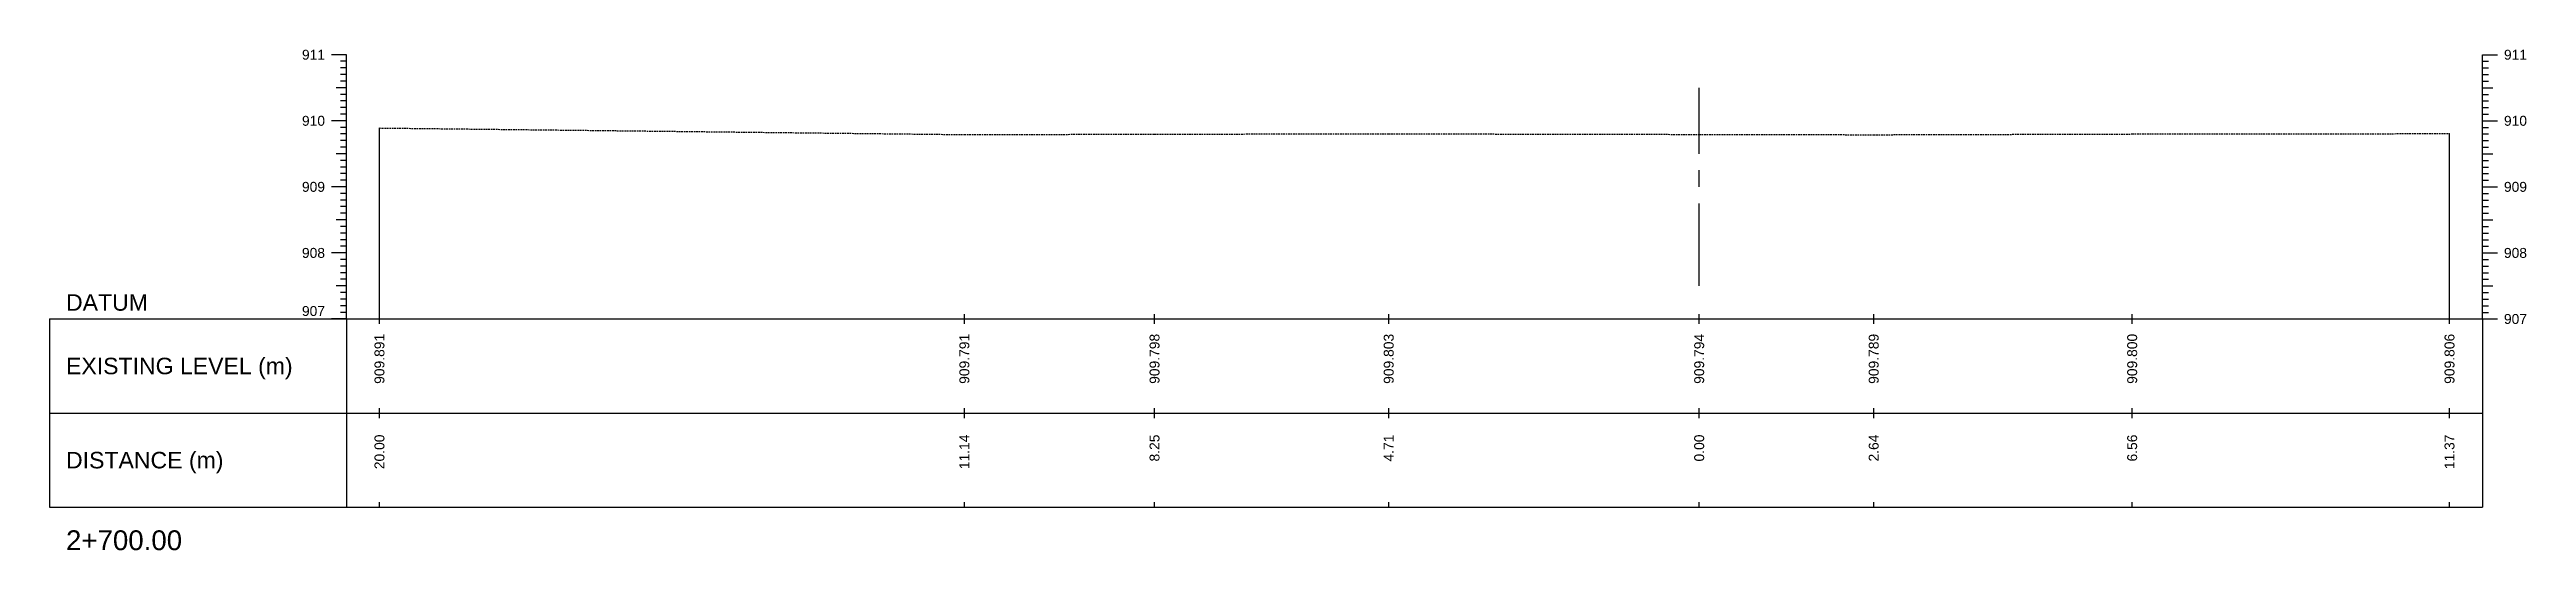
# Model space of a CAD drawing. Header units: millimetres. Extents: x 1478788 to 1486142, y 824439 to 831516.
# Drawn here: x 1484637.5 to 1485012.9, y 825814.2 to 825890 of the extents above; entities that cross this region are included whole.
import ezdxf
from ezdxf.enums import TextEntityAlignment as Align

# ---------------------------------------------------------------- set-up
doc = ezdxf.new("R2010")
doc.units = ezdxf.units.MM
doc.linetypes.add('CENTER', pattern=[2, 1.25, -0.25, 0.25, -0.25])
doc.linetypes.add('HIDDEN', pattern=[0.375, 0.25, -0.125])
for name, color, linetype in [('CL', 6, 'CENTER'), ('CS_Drawing', 7, 'Continuous'), ('GL', 3, 'HIDDEN')]:
    doc.layers.add(name, color=color, linetype=linetype)
doc.styles.get("Standard").update_dxf_attribs({"font": 'arial.ttf'})

msp = doc.modelspace()

# ---------------------------------------------------------------- texts
at = {"layer": 'CS_Drawing'}
for s, p in [('911', (1484679.25, 825889.27)), ('910', (1484679.25, 825879.27)), ('909', (1484679.25, 825869.27)), ('908', (1484679.25, 825859.27))]:
    msp.add_text(s, height=1.5, dxfattribs=at).set_placement(p, align=Align.MIDDLE_RIGHT)
for s, height, p in [('911', 1.5, (1485009.46, 825889.27)), ('910', 1.5, (1485009.46, 825879.27)), ('909', 1.5, (1485009.46, 825869.27)), ('908', 1.5, (1485009.46, 825859.27)), ('DATUM', 2.5, (1484640, 825851.77)), ('907', 1.5, (1485009.46, 825849.27)), ('907', 1.5, (1485009.46, 825849.27)), ('EXISTING LEVEL (m)', 2.5, (1484640, 825842.15)), ('DISTANCE (m)', 2.5, (1484640, 825827.9)), ('2+700.00', 3, (1484640, 825815.77))]:
    msp.add_text(s, height=height, dxfattribs=at).set_placement(p, align=Align.MIDDLE_LEFT)
msp.add_text('907', height=1.5, dxfattribs=at).set_placement((1484679.25, 825849.72), align=Align.RIGHT)
for s, p in [('909.891', (1484687.5, 825847.02)), ('909.791', (1484776.14, 825847.02)), ('909.798', (1484804.96, 825847.02)), ('909.803', (1484840.45, 825847.02)), ('909.794', (1484887.5, 825847.02)), ('909.789', (1484913.95, 825847.02)), ('909.800', (1484953.12, 825847.02)), ('909.806', (1485001.21, 825847.02)), ('20.00', (1484687.5, 825831.77)), ('11.14', (1484776.14, 825831.77)), ('8.25', (1484804.96, 825831.77)), ('4.71', (1484840.45, 825831.77)), ('0.00', (1484887.5, 825831.77)), ('2.64', (1484913.95, 825831.77)), ('6.56', (1484953.12, 825831.77)), ('11.37', (1485001.21, 825831.77))]:
    msp.add_text(s, height=1.5, rotation=90, dxfattribs=at).set_placement(p, align=Align.MIDDLE_RIGHT)

# ---------------------------------------------------------------- linework, layer by layer
at = {"layer": 'CL', "ltscale": 10}
msp.add_line((1484887.5, 825854.27), (1484887.5, 825884.27), dxfattribs=at)
at = {"layer": 'CS_Drawing'}
for p, q in [((1484682.5, 825889.27), (1484680.25, 825889.27)), ((1484682.5, 825889.27), (1484680.93, 825889.27)), ((1484682.5, 825888.27), (1484681.6, 825888.27)), ((1484682.5, 825887.27), (1484681.6, 825887.27)), ((1484682.5, 825886.27), (1484681.6, 825886.27)), ((1484682.5, 825849.27), (1484682.5, 825889.27)), ((1485006.21, 825889.27), (1485008.46, 825889.27)), ((1485006.21, 825889.27), (1485007.78, 825889.27)), ((1485006.21, 825849.27), (1485006.21, 825889.27)), ((1485006.21, 825888.27), (1485007.11, 825888.27)), ((1485006.21, 825887.27), (1485007.11, 825887.27)), ((1485006.21, 825886.27), (1485007.11, 825886.27)), ((1484682.5, 825884.27), (1484680.93, 825884.27)), ((1484682.5, 825885.27), (1484681.6, 825885.27)), ((1484682.5, 825884.27), (1484681.6, 825884.27)), ((1484682.5, 825883.27), (1484681.6, 825883.27)), ((1484682.5, 825882.27), (1484681.6, 825882.27)), ((1485006.21, 825885.27), (1485007.11, 825885.27)), ((1485006.21, 825884.27), (1485007.78, 825884.27)), ((1485006.21, 825884.27), (1485007.11, 825884.27)), ((1485006.21, 825883.27), (1485007.11, 825883.27)), ((1485006.21, 825882.27), (1485007.11, 825882.27)), ((1484682.5, 825879.27), (1484680.25, 825879.27)), ((1484682.5, 825879.27), (1484680.93, 825879.27)), ((1484682.5, 825881.27), (1484681.6, 825881.27)), ((1484682.5, 825880.27), (1484681.6, 825880.27)), ((1484682.5, 825879.27), (1484681.6, 825879.27)), ((1485006.21, 825881.27), (1485007.11, 825881.27)), ((1485006.21, 825880.27), (1485007.11, 825880.27)), ((1485006.21, 825879.27), (1485008.46, 825879.27)), ((1485006.21, 825879.27), (1485007.78, 825879.27)), ((1485006.21, 825879.27), (1485007.11, 825879.27)), ((1484682.5, 825878.27), (1484681.6, 825878.27)), ((1484682.5, 825877.27), (1484681.6, 825877.27)), ((1484682.5, 825876.27), (1484681.6, 825876.27)), ((1484682.5, 825875.27), (1484681.6, 825875.27)), ((1484687.5, 825849.27), (1484687.5, 825878.18)), ((1485001.21, 825849.27), (1485001.21, 825877.33)), ((1485006.21, 825878.27), (1485007.11, 825878.27)), ((1485006.21, 825877.27), (1485007.11, 825877.27)), ((1485006.21, 825876.27), (1485007.11, 825876.27)), ((1485006.21, 825875.27), (1485007.11, 825875.27)), ((1484682.5, 825874.27), (1484680.93, 825874.27)), ((1484682.5, 825874.27), (1484681.6, 825874.27)), ((1484682.5, 825873.27), (1484681.6, 825873.27)), ((1484682.5, 825872.27), (1484681.6, 825872.27)), ((1484682.5, 825871.27), (1484681.6, 825871.27)), ((1485006.21, 825874.27), (1485007.78, 825874.27)), ((1485006.21, 825874.27), (1485007.11, 825874.27)), ((1485006.21, 825873.27), (1485007.11, 825873.27)), ((1485006.21, 825872.27), (1485007.11, 825872.27)), ((1485006.21, 825871.27), (1485007.11, 825871.27)), ((1484682.5, 825869.27), (1484680.25, 825869.27)), ((1484682.5, 825869.27), (1484680.93, 825869.27)), ((1484682.5, 825870.27), (1484681.6, 825870.27)), ((1484682.5, 825869.27), (1484681.6, 825869.27)), ((1484682.5, 825868.27), (1484681.6, 825868.27)), ((1484682.5, 825867.27), (1484681.6, 825867.27)), ((1485006.21, 825870.27), (1485007.11, 825870.27)), ((1485006.21, 825869.27), (1485008.46, 825869.27)), ((1485006.21, 825869.27), (1485007.78, 825869.27)), ((1485006.21, 825869.27), (1485007.11, 825869.27)), ((1485006.21, 825868.27), (1485007.11, 825868.27)), ((1485006.21, 825867.27), (1485007.11, 825867.27)), ((1484682.5, 825864.27), (1484680.93, 825864.27)), ((1484682.5, 825866.27), (1484681.6, 825866.27)), ((1484682.5, 825865.27), (1484681.6, 825865.27)), ((1484682.5, 825864.27), (1484681.6, 825864.27)), ((1485006.21, 825866.27), (1485007.11, 825866.27)), ((1485006.21, 825865.27), (1485007.11, 825865.27)), ((1485006.21, 825864.27), (1485007.78, 825864.27)), ((1485006.21, 825864.27), (1485007.11, 825864.27)), ((1484682.5, 825863.27), (1484681.6, 825863.27)), ((1484682.5, 825862.27), (1484681.6, 825862.27)), ((1484682.5, 825861.27), (1484681.6, 825861.27)), ((1484682.5, 825860.27), (1484681.6, 825860.27)), ((1485006.21, 825863.27), (1485007.11, 825863.27)), ((1485006.21, 825862.27), (1485007.11, 825862.27)), ((1485006.21, 825861.27), (1485007.11, 825861.27)), ((1485006.21, 825860.27), (1485007.11, 825860.27)), ((1484682.5, 825859.27), (1484680.25, 825859.27)), ((1484682.5, 825859.27), (1484680.93, 825859.27)), ((1484682.5, 825859.27), (1484681.6, 825859.27)), ((1484682.5, 825858.27), (1484681.6, 825858.27)), ((1484682.5, 825857.27), (1484681.6, 825857.27)), ((1484682.5, 825856.27), (1484681.6, 825856.27)), ((1485006.21, 825859.27), (1485008.46, 825859.27)), ((1485006.21, 825859.27), (1485007.78, 825859.27)), ((1485006.21, 825859.27), (1485007.11, 825859.27)), ((1485006.21, 825858.27), (1485007.11, 825858.27)), ((1485006.21, 825857.27), (1485007.11, 825857.27)), ((1485006.21, 825856.27), (1485007.11, 825856.27)), ((1484682.5, 825854.27), (1484680.93, 825854.27)), ((1484682.5, 825855.27), (1484681.6, 825855.27)), ((1484682.5, 825854.27), (1484681.6, 825854.27)), ((1484682.5, 825853.27), (1484681.6, 825853.27)), ((1484682.5, 825852.27), (1484681.6, 825852.27)), ((1485006.21, 825855.27), (1485007.11, 825855.27)), ((1485006.21, 825854.27), (1485007.78, 825854.27)), ((1485006.21, 825854.27), (1485007.11, 825854.27)), ((1485006.21, 825853.27), (1485007.11, 825853.27)), ((1485006.21, 825852.27), (1485007.11, 825852.27)), ((1484637.5, 825849.27), (1484682.5, 825849.27)), ((1484637.5, 825849.27), (1484637.5, 825820.77)), ((1484682.5, 825849.27), (1484680.25, 825849.27)), ((1484682.5, 825849.27), (1484680.93, 825849.27)), ((1484682.5, 825851.27), (1484681.6, 825851.27)), ((1484682.5, 825850.27), (1484681.6, 825850.27)), ((1484682.5, 825849.27), (1484681.6, 825849.27)), ((1484682.5, 825849.27), (1485006.21, 825849.27)), ((1484682.5, 825849.27), (1484682.5, 825820.77)), ((1484687.5, 825848.52), (1484687.5, 825850.02)), ((1484776.14, 825848.52), (1484776.14, 825850.02)), ((1484804.96, 825848.52), (1484804.96, 825850.02)), ((1484840.45, 825848.52), (1484840.45, 825850.02)), ((1484887.5, 825848.52), (1484887.5, 825850.02)), ((1484913.95, 825848.52), (1484913.95, 825850.02)), ((1484953.12, 825848.52), (1484953.12, 825850.02)), ((1485001.21, 825848.52), (1485001.21, 825850.02)), ((1485006.21, 825851.27), (1485007.11, 825851.27)), ((1485006.21, 825850.27), (1485007.11, 825850.27)), ((1485006.21, 825849.27), (1485008.46, 825849.27)), ((1485006.21, 825849.27), (1485007.78, 825849.27)), ((1485006.21, 825849.27), (1485007.11, 825849.27)), ((1485006.21, 825849.27), (1485006.21, 825820.77)), ((1484637.5, 825835.02), (1484682.5, 825835.02)), ((1484682.5, 825835.02), (1485006.21, 825835.02)), ((1484682.5, 825835.02), (1485006.21, 825835.02)), ((1484687.5, 825834.27), (1484687.5, 825835.77)), ((1484776.14, 825834.27), (1484776.14, 825835.77)), ((1484804.96, 825834.27), (1484804.96, 825835.77)), ((1484840.45, 825834.27), (1484840.45, 825835.77)), ((1484887.5, 825834.27), (1484887.5, 825835.77)), ((1484913.95, 825834.27), (1484913.95, 825835.77)), ((1484953.12, 825834.27), (1484953.12, 825835.77)), ((1485001.21, 825834.27), (1485001.21, 825835.77)), ((1484637.5, 825820.77), (1484682.5, 825820.77)), ((1484682.5, 825820.77), (1485006.21, 825820.77)), ((1484687.5, 825820.77), (1484687.5, 825821.52)), ((1484776.14, 825820.77), (1484776.14, 825821.52)), ((1484804.96, 825820.77), (1484804.96, 825821.52)), ((1484840.45, 825820.77), (1484840.45, 825821.52)), ((1484887.5, 825820.77), (1484887.5, 825821.52)), ((1484913.95, 825820.77), (1484913.95, 825821.52)), ((1484953.12, 825820.77), (1484953.12, 825821.52)), ((1485001.21, 825820.77), (1485001.21, 825821.52))]:
    msp.add_line(p, q, dxfattribs=at)
at = {"layer": 'GL'}
msp.add_lwpolyline([(1484687.5, 825878.18), (1484776.14, 825877.18), (1484804.96, 825877.25), (1484840.45, 825877.3), (1484887.5, 825877.21), (1484913.95, 825877.16), (1484953.12, 825877.27), (1485001.21, 825877.33)], dxfattribs=at)

msp.set_redraw_order([(e.dxf.handle, doc.entitydb.next_handle()) for e in msp.query("TEXT MTEXT ATTDEF DIMENSION ARC_DIMENSION")])  # texts and dimensions are drawn at this point

doc.saveas('drawing.dxf')
